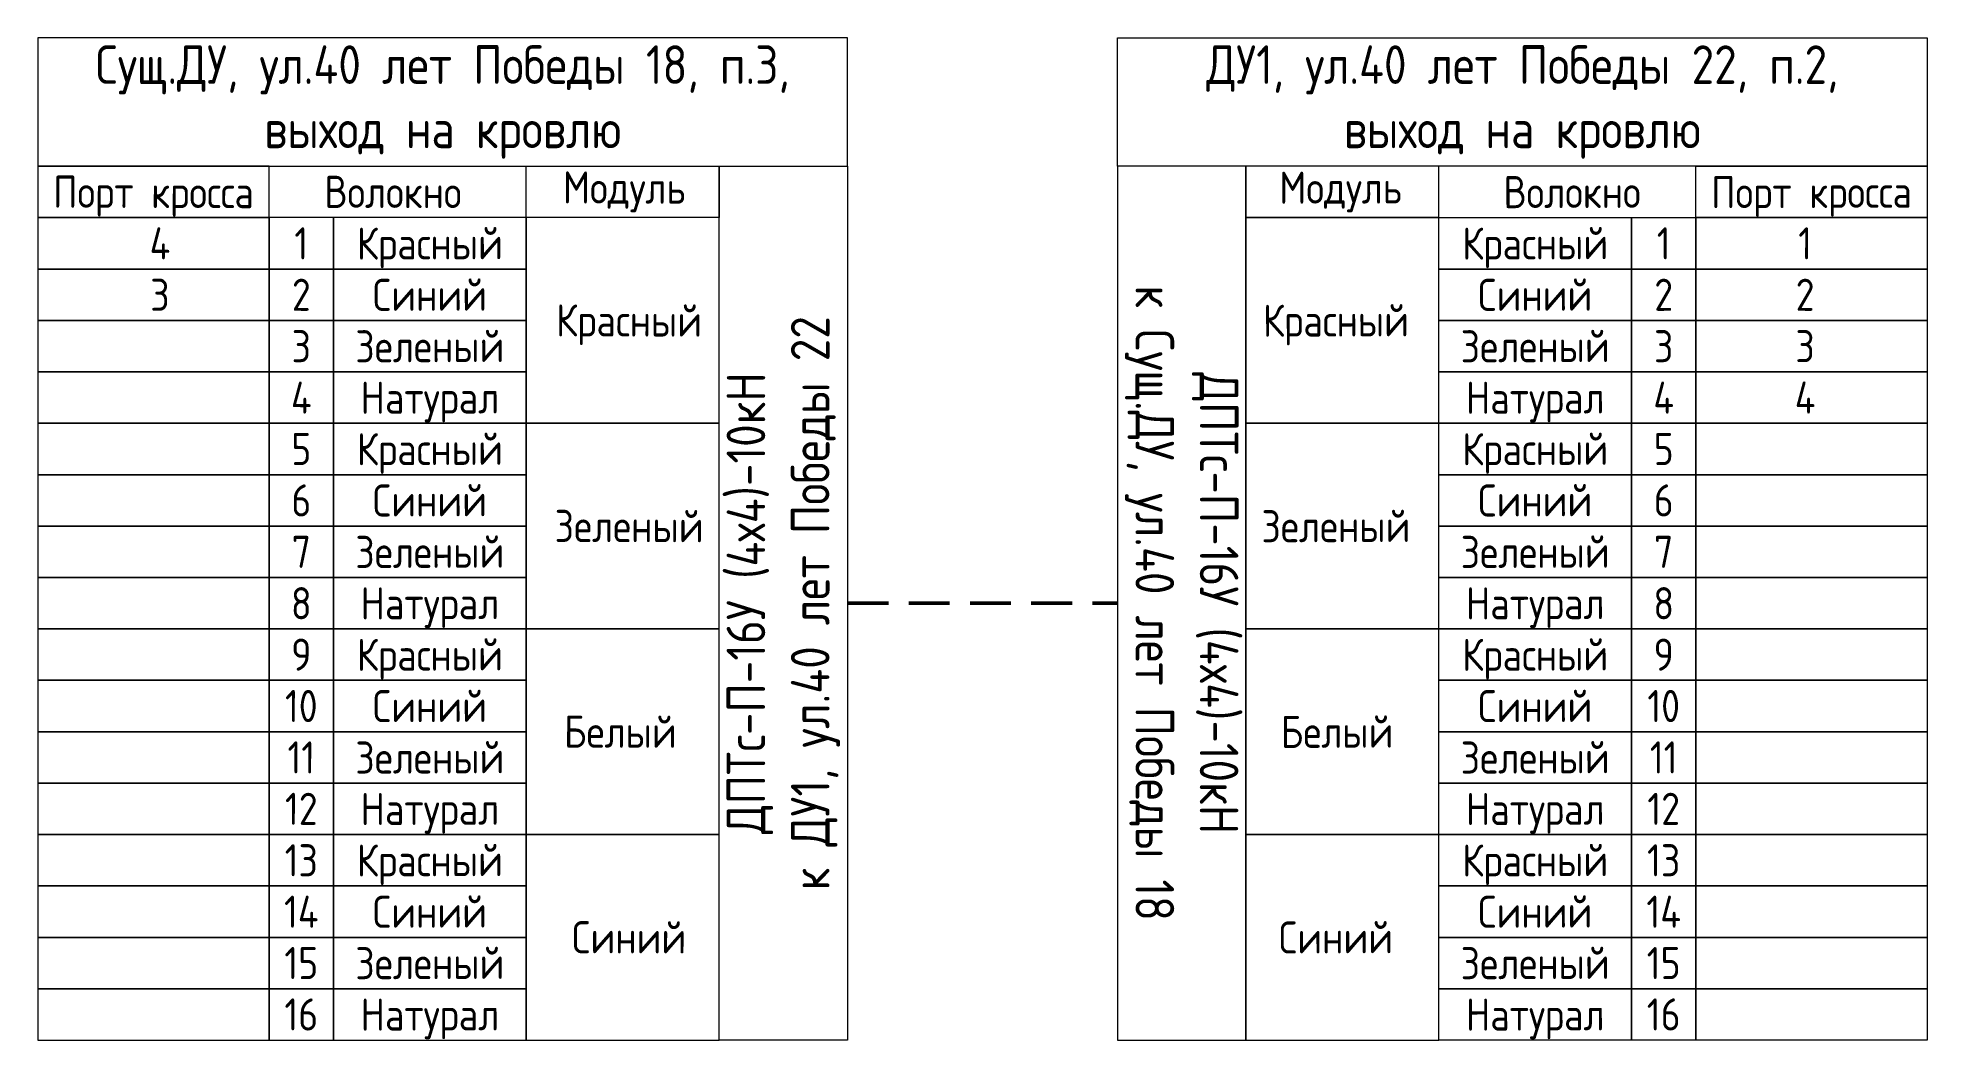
# Model space of a CAD drawing. Header units: millimetres. Extents: x -6680 to 6456, y 1671 to 6150.
# Drawn here: x -2210 to -2063, y 5681.7 to 5759.7 of the extents above; entities that cross this region are included whole.
import ezdxf
from ezdxf.enums import TextEntityAlignment as Align

# ---------------------------------------------------------------- set-up
doc = ezdxf.new("R2010")
doc.units = ezdxf.units.MM
doc.linetypes.add('HIDDEN2', pattern=[4.7625, 3.175, -1.5875])
doc.layers.add('ВЭ', color=1, linetype='Continuous')
doc.styles.add('мой', font='GOST_Common.ttf', dxfattribs={"width": 0.9, "height": 3})

msp = doc.modelspace()

# ---------------------------------------------------------------- texts
at = {"color": 7, "style": 'мой', "width": 0.9}
for s, rotation, p in [('Порт кросса', 359.8616, (-2200.99, 5747.67)), ('Порт кросса', 0.1384, (-2072, 5747.67)), ('4', 0.1384, (-2200.49, 5743.67)), ('Красный', 0.1384, (-2179.49, 5743.67)), ('Красный', 0.1384, (-2093.5, 5743.67)), ('1', 359.8616, (-2072.5, 5743.67)), ('3', 0.1384, (-2200.49, 5739.67)), ('Синий', 0.1384, (-2179.49, 5739.67)), ('Синий', 0.1384, (-2093.5, 5739.67)), ('2', 359.8616, (-2072.5, 5739.67)), ('Красный', 359.8616, (-2163.99, 5737.67)), ('Красный', 0.1384, (-2109, 5737.67)), ('Зеленый', 0.1384, (-2179.49, 5735.67)), ('Зеленый', 0.1384, (-2093.5, 5735.67)), ('3', 359.8616, (-2072.5, 5735.67)), ('Натурал', 0.1384, (-2179.49, 5731.67)), ('Натурал', 0.1384, (-2093.5, 5731.67)), ('4', 359.8616, (-2072.5, 5731.67)), ('Красный', 0.1384, (-2179.49, 5727.67)), ('Красный', 0.1384, (-2093.5, 5727.67)), ('Синий', 0.1384, (-2179.49, 5723.67)), ('Синий', 0.1384, (-2093.5, 5723.67)), ('Зеленый', 359.8616, (-2163.99, 5721.67)), ('Зеленый', 0.1384, (-2109, 5721.67)), ('Зеленый', 0.1384, (-2179.49, 5719.67)), ('Зеленый', 0.1384, (-2093.5, 5719.67)), ('Натурал', 0.1384, (-2179.49, 5715.67)), ('Натурал', 0.1384, (-2093.5, 5715.67)), ('Красный', 0.1384, (-2179.49, 5711.67)), ('Красный', 0.1384, (-2093.5, 5711.67)), ('Синий', 0.1384, (-2179.49, 5707.67)), ('Синий', 0.1384, (-2093.5, 5707.67)), ('Белый ', 359.8616, (-2163.99, 5705.67)), ('Белый ', 0.1384, (-2108.23, 5705.67)), ('Зеленый', 0.1384, (-2179.49, 5703.67)), ('Зеленый', 0.1384, (-2093.5, 5703.67)), ('Натурал', 0.1384, (-2179.49, 5699.67)), ('Натурал', 0.1384, (-2093.5, 5699.67)), ('Красный', 0.1384, (-2179.49, 5695.67)), ('Красный', 0.1384, (-2093.5, 5695.67)), ('Синий', 0.1384, (-2179.49, 5691.67)), ('Синий', 0.1384, (-2093.5, 5691.67)), ('Синий', 359.8616, (-2163.99, 5689.67)), ('Синий', 0.1384, (-2109, 5689.67)), ('Зеленый', 0.1384, (-2179.49, 5687.67)), ('Зеленый', 0.1384, (-2093.5, 5687.67)), ('Натурал', 0.1384, (-2179.49, 5683.67)), ('Натурал', 0.1384, (-2093.5, 5683.67))]:
    msp.add_text(s, height=2.5, rotation=rotation, dxfattribs=at).set_placement(p, align=Align.MIDDLE_CENTER)
for s, rotation, p in [('Волокно', 359.8616, (-2182.36, 5747.67)), ('Модуль', 359.8616, (-2164.36, 5747.67)), ('Модуль', 0.1384, (-2108.63, 5747.67)), ('Волокно', 0.1384, (-2090.63, 5747.67)), ('1', 359.8616, (-2189.49, 5743.67)), ('1', 0.1384, (-2083.5, 5743.67)), ('2', 359.8616, (-2189.49, 5739.67)), ('2', 0.1384, (-2083.5, 5739.67)), ('3', 359.8616, (-2189.49, 5735.67)), ('3', 0.1384, (-2083.5, 5735.67)), ('4', 359.8616, (-2189.49, 5731.67)), ('4', 0.1384, (-2083.5, 5731.67)), ('5', 359.8616, (-2189.49, 5727.67)), ('5', 0.1384, (-2083.5, 5727.67)), ('6', 359.8616, (-2189.49, 5723.67)), ('6', 0.1384, (-2083.5, 5723.67)), ('7', 359.8616, (-2189.49, 5719.67)), ('7', 0.1384, (-2083.5, 5719.67)), ('8', 359.8616, (-2189.49, 5715.67)), ('8', 0.1384, (-2083.5, 5715.67)), ('9', 359.8616, (-2189.49, 5711.67)), ('9', 0.1384, (-2083.5, 5711.67)), ('10', 359.8616, (-2189.49, 5707.67)), ('10', 0.1384, (-2083.5, 5707.67)), ('11', 359.8616, (-2189.49, 5703.67)), ('11', 0.1384, (-2083.5, 5703.67)), ('12', 359.8616, (-2189.49, 5699.67)), ('12', 0.1384, (-2083.5, 5699.67)), ('13', 359.8616, (-2189.49, 5695.67)), ('13', 0.1384, (-2083.5, 5695.67)), ('14', 359.8616, (-2189.49, 5691.67)), ('14', 0.1384, (-2083.5, 5691.67)), ('15', 359.8616, (-2189.49, 5687.67)), ('15', 0.1384, (-2083.5, 5687.67)), ('16', 359.8616, (-2189.49, 5683.67)), ('16', 0.1384, (-2083.5, 5683.67))]:
    msp.add_text(s, height=2.5, rotation=rotation, dxfattribs=at).set_placement(p, align=Align.MIDDLE)
at = {"color": 7, "linetype": 'Continuous', "lineweight": 20, "char_height": 3, "width": 63, "attachment_point": 5, "style": 'мой'}
for s, insert in [('\\pt15;Сущ.ДУ, ул.40 лет Победы 18, п.3,\\Pвыход на кровлю', (-2178.49, 5754.67)), ('\\pt15;ДУ1, ул.40 лет Победы 22, п.2, \\Pвыход на кровлю', (-2094.5, 5754.67))]:
    msp.add_mtext(s, dxfattribs=dict(at, insert=insert))
at = {"color": 7, "linetype": 'Continuous', "lineweight": 20, "char_height": 3, "width": 68, "attachment_point": 5, "style": 'мой'}
for s, insert, rotation in [('\\pt15;ДПТс-П-16У (4х4)-10кН \\Pк Сущ.ДУ, ул.40 лет Победы 18', (-2121, 5715.67), 270), ('ДПТс-П-16У (4х4)-10кН \\Pк ДУ1, ул.40 лет Победы 22', (-2151.99, 5715.67), 90)]:
    msp.add_mtext(s, dxfattribs=dict(at, insert=insert, rotation=rotation))

# ---------------------------------------------------------------- blocks, each defined once
blk = doc.blocks.new('*U172')
at = {"color": 7, "linetype": 'Continuous', "lineweight": 20}
blk.add_lwpolyline([(8, -1.5), (8, 2.5), (-7, 2.5), (-7, -1.5)], close=True, dxfattribs=at)
blk = doc.blocks.new('*U173')
at = {"color": 0, "linetype": 'ByBlock', "lineweight": -2, "transparency": 16777216}
for p in [(0, 0), (0, -4), (0, -8), (0, -12), (0, -16), (0, -20), (0, -24), (0, -28), (0, -32), (0, -36), (0, -40), (0, -44), (0, -48), (0, -52), (0, -56), (0, -60)]:
    blk.add_blockref('*U172', p, dxfattribs=at)
blk = doc.blocks.new('*U174')
at = {"color": 7, "linetype": 'Continuous', "lineweight": 20}
blk.add_lwpolyline([(-1, -2.5), (-1, 1.5), (-6, 1.5), (-6, -2.5)], close=True, dxfattribs=at)
blk = doc.blocks.new('*U138')
at = {"color": 0, "linetype": 'ByBlock', "lineweight": -2, "transparency": 16777216}
for p in [(0, 0), (0, -4), (0, -8), (0, -12), (0, -16), (0, -20), (0, -24), (0, -28), (0, -32), (0, -36), (0, -40), (0, -44), (0, -48), (0, -52), (0, -56), (0, -60)]:
    blk.add_blockref('*U174', p, dxfattribs=at)
blk = doc.blocks.new('*U139')
at = {"color": 7, "linetype": 'Continuous', "lineweight": 20}
blk.add_lwpolyline([(8, -1.5), (8, 2.5), (-10, 2.5), (-10, -1.5)], close=True, dxfattribs=at)
blk = doc.blocks.new('*U140')
at = {"color": 0, "linetype": 'ByBlock', "lineweight": -2, "transparency": 16777216}
for p in [(0, 0), (0, -4), (0, -8), (0, -12), (0, -16), (0, -20), (0, -24), (0, -28), (0, -32), (0, -36), (0, -40), (0, -44), (0, -48), (0, -52), (0, -56), (0, -60), (0, -64)]:
    blk.add_blockref('*U139', p, dxfattribs=at)
blk = doc.blocks.new('*U141')
at = {"color": 7, "linetype": 'Continuous', "lineweight": 20}
blk.add_lwpolyline([(8, -1.5), (8, 2.5), (-7, 2.5), (-7, -1.5)], close=True, dxfattribs=at)
blk = doc.blocks.new('*U142')
at = {"color": 0, "linetype": 'ByBlock', "lineweight": -2, "transparency": 16777216}
for p in [(0, 0), (0, -4), (0, -8), (0, -12), (0, -16), (0, -20), (0, -24), (0, -28), (0, -32), (0, -36), (0, -40), (0, -44), (0, -48), (0, -52), (0, -56), (0, -60)]:
    blk.add_blockref('*U141', p, dxfattribs=at)
blk = doc.blocks.new('*U143')
at = {"color": 7, "linetype": 'Continuous', "lineweight": 20}
blk.add_lwpolyline([(-1, -2.5), (-1, 1.5), (-6, 1.5), (-6, -2.5)], close=True, dxfattribs=at)
blk = doc.blocks.new('*U144')
at = {"color": 0, "linetype": 'ByBlock', "lineweight": -2, "transparency": 16777216}
for p in [(0, 0), (0, -4), (0, -8), (0, -12), (0, -16), (0, -20), (0, -24), (0, -28), (0, -32), (0, -36), (0, -40), (0, -44), (0, -48), (0, -52), (0, -56), (0, -60)]:
    blk.add_blockref('*U143', p, dxfattribs=at)
blk = doc.blocks.new('*U145')
at = {"color": 7, "linetype": 'Continuous', "lineweight": 20}
blk.add_lwpolyline([(8, -1.5), (8, 2.5), (-10, 2.5), (-10, -1.5)], close=True, dxfattribs=at)
blk = doc.blocks.new('*U146')
at = {"color": 0, "linetype": 'ByBlock', "lineweight": -2, "transparency": 16777216}
for p in [(0, 0), (0, -4), (0, -8), (0, -12), (0, -16), (0, -20), (0, -24), (0, -28), (0, -32), (0, -36), (0, -40), (0, -44), (0, -48), (0, -52), (0, -56), (0, -60), (0, -64)]:
    blk.add_blockref('*U145', p, dxfattribs=at)
blk = doc.blocks.new('*U131')
at = {"color": 7, "linetype": 'Continuous', "lineweight": 15}
blk.add_lwpolyline([(7.5, 8), (-7.5, 8), (-7.5, -8), (7.5, -8)], close=True, dxfattribs=at)
blk = doc.blocks.new('*U132')
at = {"color": 0, "linetype": 'ByBlock', "lineweight": -2, "transparency": 16777216}
for p in [(0, 0), (0, -16), (0, -32), (0, -48)]:
    blk.add_blockref('*U131', p, dxfattribs=at)
blk = doc.blocks.new('*U136')
at = {"color": 7, "linetype": 'Continuous', "lineweight": 15}
blk.add_lwpolyline([(7.5, 8), (-7.5, 8), (-7.5, -8), (7.5, -8)], close=True, dxfattribs=at)
blk = doc.blocks.new('*U137')
at = {"color": 0, "linetype": 'ByBlock', "lineweight": -2, "transparency": 16777216}
for p in [(0, 0), (0, -16), (0, -32), (0, -48)]:
    blk.add_blockref('*U136', p, dxfattribs=at)
blk = doc.blocks.new('*U221')
at = {"layer": 'ВЭ', "color": 250, "linetype": 'ByBlock', "lineweight": 18}
blk.add_lwpolyline([(-105, -148.5), (105, -148.5), (105, 148.5), (-105, 148.5), (-105, -148.5)], dxfattribs=at)
blk = doc.blocks.new('*U222')
at = {"layer": 'Defpoints', "color": 0, "linetype": 'ByBlock', "lineweight": -2, "transparency": 16777216}
for p in [(0, 0), (242, 0), (484, 0), (726, 0), (968, 0), (1210, 0), (1452, 0), (1694, 0), (1936, 0), (2178, 0), (2420, 0), (2662, 0), (2904, 0), (3146, 0), (3388, 0), (3630, 0), (3872, 0), (4114, 0), (4356, 0), (4598, 0), (0, -329), (242, -329), (484, -329), (726, -329), (968, -329), (1210, -329), (1452, -329), (1694, -329), (1936, -329), (2178, -329), (2420, -329), (2662, -329), (2904, -329), (3146, -329), (3388, -329), (3630, -329), (3872, -329), (4114, -329), (4356, -329), (4598, -329), (0, -658), (242, -658), (484, -658), (726, -658), (968, -658), (1210, -658), (1452, -658), (1694, -658), (1936, -658), (2178, -658), (2420, -658), (2662, -658), (2904, -658), (3146, -658), (3388, -658), (3630, -658), (3872, -658), (4114, -658), (4356, -658), (4598, -658), (0, -987), (242, -987), (484, -987), (726, -987), (968, -987), (1210, -987), (1452, -987), (1694, -987), (1936, -987), (2178, -987), (2420, -987), (2662, -987), (2904, -987), (3146, -987), (3388, -987), (3630, -987), (3872, -987), (4114, -987), (4356, -987), (4598, -987), (0, -1316), (242, -1316), (484, -1316), (726, -1316), (968, -1316), (1210, -1316), (1452, -1316), (1694, -1316), (1936, -1316), (2178, -1316), (2420, -1316), (2662, -1316), (2904, -1316), (3146, -1316), (3388, -1316), (3630, -1316), (3872, -1316), (4114, -1316), (4356, -1316), (4598, -1316), (0, -1645), (242, -1645), (484, -1645), (726, -1645), (968, -1645), (1210, -1645), (1452, -1645), (1694, -1645), (1936, -1645), (2178, -1645), (2420, -1645), (2662, -1645), (2904, -1645), (3146, -1645), (3388, -1645), (3630, -1645), (3872, -1645), (4114, -1645), (4356, -1645), (4598, -1645), (0, -1974), (242, -1974), (484, -1974), (726, -1974), (968, -1974), (1210, -1974), (1452, -1974), (1694, -1974), (1936, -1974), (2178, -1974), (2420, -1974), (2662, -1974), (2904, -1974), (3146, -1974), (3388, -1974), (3630, -1974), (3872, -1974), (4114, -1974), (4356, -1974), (4598, -1974)]:
    blk.add_blockref('*U221', p, dxfattribs=at)

# ---------------------------------------------------------------- linework, layer by layer
at = {"color": 7, "linetype": 'Continuous', "lineweight": 15}
for points in [[(-2209.99, 5749.67), (-2146.99, 5749.67), (-2146.99, 5759.67), (-2209.99, 5759.67)], [(-2063, 5749.67), (-2126, 5749.67), (-2126, 5759.67), (-2063, 5759.67)], [(-2171.99, 5749.67), (-2156.99, 5749.67), (-2156.99, 5745.67), (-2171.99, 5745.67)], [(-2156.99, 5749.67), (-2146.99, 5749.67), (-2146.99, 5681.67), (-2156.99, 5681.67)], [(-2116, 5749.67), (-2126, 5749.67), (-2126, 5681.67), (-2116, 5681.67)], [(-2101, 5749.67), (-2116, 5749.67), (-2116, 5745.67), (-2101, 5745.67)]]:
    msp.add_lwpolyline(points, close=True, dxfattribs=at)
at = {"color": 5, "linetype": 'HIDDEN2', "lineweight": 50}
msp.add_lwpolyline([(-2146.99, 5715.67), (-2126, 5715.67)], dxfattribs=at)

# ---------------------------------------------------------------- block references
at = {"color": 7, "linetype": 'Continuous', "lineweight": 15}
for name, p in [('*U140', (-2199.99, 5747.17)), ('*U138', (-2185.99, 5744.17)), ('*U173', (-2179.99, 5743.17)), ('*U132', (-2164.49, 5737.67)), ('*U137', (-2108.5, 5737.67))]:
    msp.add_blockref(name, p, dxfattribs=at)
at = {"color": 7, "linetype": 'Continuous', "lineweight": 15, "xscale": -1}
for name, p in [('*U146', (-2073, 5747.17)), ('*U142', (-2093, 5743.17)), ('*U144', (-2087, 5744.17))]:
    msp.add_blockref(name, p, dxfattribs=at)
at = {"layer": 'Defpoints'}
msp.add_blockref('*U222', (-3358, 6001.5), dxfattribs=at)

msp.set_redraw_order([(e.dxf.handle, doc.entitydb.next_handle()) for e in msp.query("TEXT MTEXT ATTDEF DIMENSION ARC_DIMENSION")])  # texts and dimensions are drawn at this point

doc.saveas('drawing.dxf')
